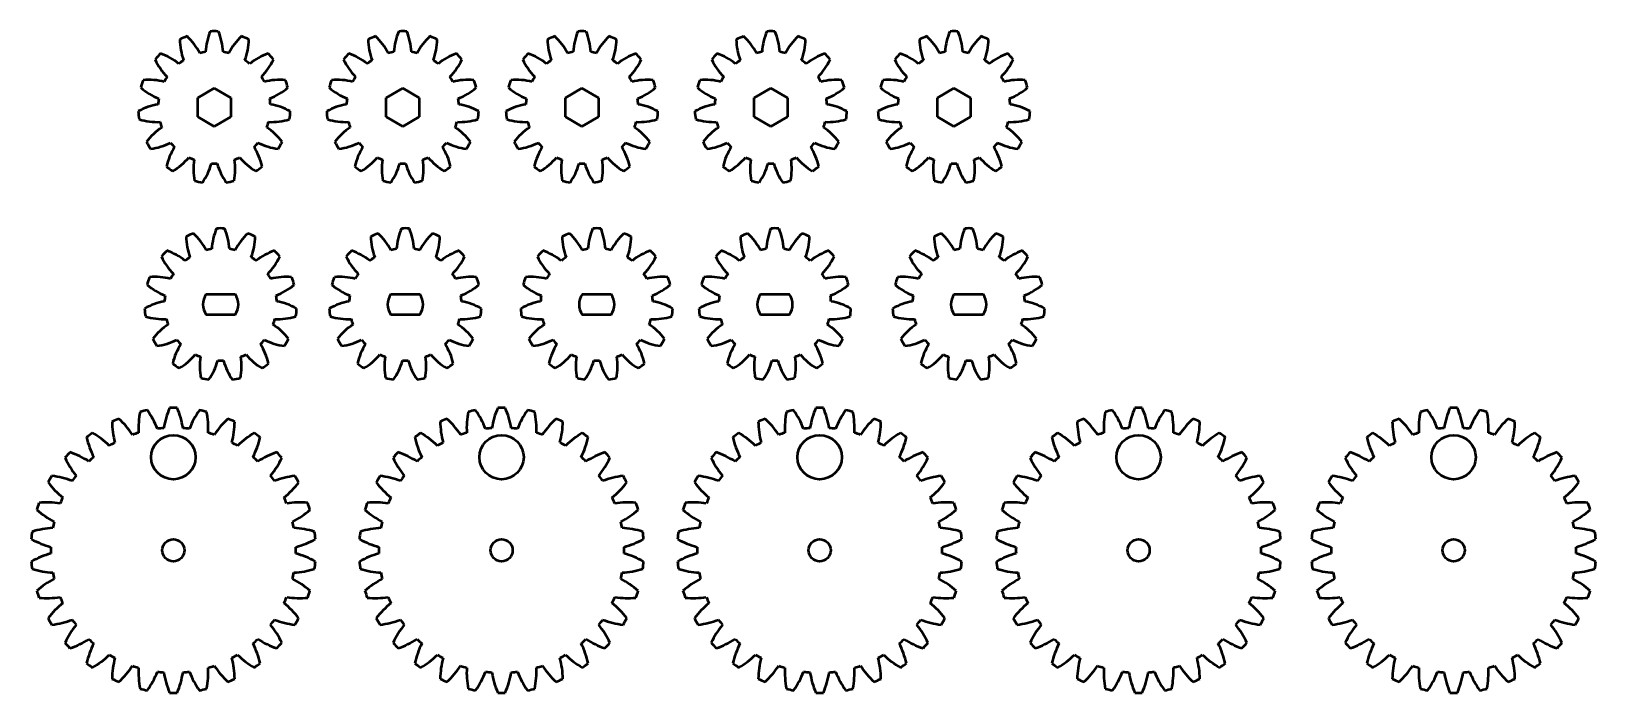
# Model space of a CAD drawing. Header units: millimetres. Extents: x 24 to 236, y 419 to 509.
import ezdxf

# ---------------------------------------------------------------- set-up
doc = ezdxf.new("R2010")
doc.units = ezdxf.units.MM
doc.layers.add('Visible (ANSI)', color=7, linetype='Continuous', lineweight=50)

msp = doc.modelspace()

# ---------------------------------------------------------------- linework, layer by layer
at = {"layer": 'Visible (ANSI)'}
for p, q in [((46.85, 499.77), (49.1, 501.07)), ((49.1, 501.07), (51.35, 499.77)), ((72.39, 499.77), (74.64, 501.07)), ((74.64, 501.07), (76.89, 499.77)), ((96.69, 499.77), (98.94, 501.07)), ((98.94, 501.07), (101.19, 499.77)), ((122.3, 499.77), (124.55, 501.07)), ((124.55, 501.07), (126.8, 499.77)), ((147.12, 499.77), (149.37, 501.07)), ((149.37, 501.07), (151.62, 499.77)), ((46.85, 497.17), (46.85, 499.77)), ((51.35, 499.77), (51.35, 497.17)), ((72.39, 497.17), (72.39, 499.77)), ((76.89, 499.77), (76.89, 497.17)), ((96.69, 497.17), (96.69, 499.77)), ((101.19, 499.77), (101.19, 497.17)), ((122.3, 497.17), (122.3, 499.77)), ((126.8, 499.77), (126.8, 497.17)), ((147.12, 497.17), (147.12, 499.77)), ((151.62, 499.77), (151.62, 497.17)), ((49.1, 495.87), (46.85, 497.17)), ((51.35, 497.17), (49.1, 495.87)), ((74.64, 495.87), (72.39, 497.17)), ((76.89, 497.17), (74.64, 495.87)), ((98.94, 495.87), (96.69, 497.17)), ((101.19, 497.17), (98.94, 495.87)), ((124.55, 495.87), (122.3, 497.17)), ((126.8, 497.17), (124.55, 495.87)), ((149.37, 495.87), (147.12, 497.17)), ((151.62, 497.17), (149.37, 495.87)), ((48.01, 473.14), (51.91, 473.14)), ((73.05, 473.14), (76.95, 473.14)), ((98.99, 473.14), (102.88, 473.14)), ((123.15, 473.14), (127.05, 473.14)), ((149.41, 473.14), (153.31, 473.14)), ((51.91, 470.34), (48.01, 470.34)), ((76.95, 470.34), (73.05, 470.34)), ((102.88, 470.34), (98.99, 470.34)), ((127.05, 470.34), (123.15, 470.34)), ((153.31, 470.34), (149.41, 470.34))]:
    msp.add_line(p, q, dxfattribs=at)
for centre, radius in [((43.55, 451.01), 3), ((88.04, 451.01), 3), ((131.16, 451.01), 3), ((174.39, 451.01), 3), ((217.1, 451.01), 3), ((43.55, 438.39), 1.5), ((88.04, 438.39), 1.5), ((131.16, 438.39), 1.5), ((174.39, 438.39), 1.5), ((217.1, 438.39), 1.5)]:
    msp.add_circle(centre, radius, dxfattribs=at)
for centre, radius, start, end in [((49.1, 498.47), 10.32, 111, 117), ((52.88, 507.82), 8.47, 181.0858, 200.4843), ((39.62, 501.92), 8.47, 27.5157, 46.9142), ((56.36, 505.48), 8.47, 157.0858, 176.4843), ((49.1, 498.47), 10.32, 87, 93), ((41.85, 505.48), 8.47, 3.5157, 22.9142), ((58.58, 501.92), 8.47, 133.0858, 152.4843), ((49.1, 498.47), 10.32, 63, 69), ((45.32, 507.82), 8.47, 339.5157, 358.9142), ((74.64, 498.47), 10.32, 111, 117), ((78.42, 507.82), 8.47, 181.0858, 200.4843), ((65.16, 501.92), 8.47, 27.5157, 46.9142), ((81.9, 505.48), 8.47, 157.0858, 176.4843), ((74.64, 498.47), 10.32, 87, 93), ((67.38, 505.48), 8.47, 3.5157, 22.9142), ((84.12, 501.92), 8.47, 133.0858, 152.4843), ((74.64, 498.47), 10.32, 63, 69), ((70.86, 507.82), 8.47, 339.5157, 358.9142), ((98.94, 498.47), 10.32, 111, 117), ((102.72, 507.82), 8.47, 181.0858, 200.4843), ((89.46, 501.92), 8.47, 27.5157, 46.9142), ((106.2, 505.48), 8.47, 157.0858, 176.4843), ((98.94, 498.47), 10.32, 87, 93), ((91.69, 505.48), 8.47, 3.5157, 22.9142), ((108.42, 501.92), 8.47, 133.0858, 152.4843), ((98.94, 498.47), 10.32, 63, 69), ((95.16, 507.82), 8.47, 339.5157, 358.9142), ((124.55, 498.47), 10.32, 111, 117), ((128.33, 507.82), 8.47, 181.0858, 200.4843), ((115.07, 501.92), 8.47, 27.5157, 46.9142), ((131.81, 505.48), 8.47, 157.0858, 176.4843), ((124.55, 498.47), 10.32, 87, 93), ((117.3, 505.48), 8.47, 3.5157, 22.9142), ((134.03, 501.92), 8.47, 133.0858, 152.4843), ((124.55, 498.47), 10.32, 63, 69), ((120.77, 507.82), 8.47, 339.5157, 358.9142), ((149.37, 498.47), 10.32, 111, 117), ((153.15, 507.82), 8.47, 181.0858, 200.4843), ((139.89, 501.92), 8.47, 27.5157, 46.9142), ((156.62, 505.48), 8.47, 157.0858, 176.4843), ((149.37, 498.47), 10.32, 87, 93), ((142.11, 505.48), 8.47, 3.5157, 22.9142), ((158.85, 501.92), 8.47, 133.0858, 152.4843), ((149.37, 498.47), 10.32, 63, 69), ((145.59, 507.82), 8.47, 339.5157, 358.9142), ((49.1, 498.47), 10.32, 135, 141), ((48.75, 508.55), 8.47, 205.0858, 224.4843), ((39.04, 497.76), 8.47, 51.5157, 70.9142), ((49.1, 498.47), 7.62, 123, 129), ((49.1, 498.47), 7.62, 99, 105), ((49.1, 498.47), 7.62, 75, 81), ((49.1, 498.47), 7.62, 51, 57), ((59.17, 497.76), 8.47, 109.0858, 128.4843), ((49.45, 508.55), 8.47, 315.5157, 334.9142), ((49.1, 498.47), 10.32, 39, 45), ((74.64, 498.47), 10.32, 135, 141), ((74.29, 508.55), 8.47, 205.0858, 224.4843), ((64.58, 497.76), 8.47, 51.5157, 70.9142), ((74.64, 498.47), 7.62, 123, 129), ((74.64, 498.47), 7.62, 99, 105), ((74.64, 498.47), 7.62, 75, 81), ((74.64, 498.47), 7.62, 51, 57), ((84.7, 497.76), 8.47, 109.0858, 128.4843), ((74.99, 508.55), 8.47, 315.5157, 334.9142), ((74.64, 498.47), 10.32, 39, 45), ((98.94, 498.47), 10.32, 135, 141), ((98.59, 508.55), 8.47, 205.0858, 224.4843), ((88.88, 497.76), 8.47, 51.5157, 70.9142), ((98.94, 498.47), 7.62, 123, 129), ((98.94, 498.47), 7.62, 99, 105), ((98.94, 498.47), 7.62, 75, 81), ((98.94, 498.47), 7.62, 51, 57), ((109.01, 497.76), 8.47, 109.0858, 128.4843), ((99.3, 508.55), 8.47, 315.5157, 334.9142), ((98.94, 498.47), 10.32, 39, 45), ((124.55, 498.47), 10.32, 135, 141), ((124.2, 508.55), 8.47, 205.0858, 224.4843), ((114.49, 497.76), 8.47, 51.5157, 70.9142), ((124.55, 498.47), 7.62, 123, 129), ((124.55, 498.47), 7.62, 99, 105), ((124.55, 498.47), 7.62, 75, 81), ((124.55, 498.47), 7.62, 51, 57), ((134.62, 497.76), 8.47, 109.0858, 128.4843), ((124.91, 508.55), 8.47, 315.5157, 334.9142), ((124.55, 498.47), 10.32, 39, 45), ((149.37, 498.47), 10.32, 135, 141), ((149.02, 508.55), 8.47, 205.0858, 224.4843), ((139.3, 497.76), 8.47, 51.5157, 70.9142), ((149.37, 498.47), 7.62, 123, 129), ((149.37, 498.47), 7.62, 99, 105), ((149.37, 498.47), 7.62, 75, 81), ((149.37, 498.47), 7.62, 51, 57), ((159.43, 497.76), 8.47, 109.0858, 128.4843), ((149.72, 508.55), 8.47, 315.5157, 334.9142), ((149.37, 498.47), 10.32, 39, 45), ((49.1, 498.47), 7.62, 147, 153), ((49.1, 498.47), 7.62, 27, 33), ((74.64, 498.47), 7.62, 147, 153), ((74.64, 498.47), 7.62, 27, 33), ((98.94, 498.47), 7.62, 147, 153), ((98.94, 498.47), 7.62, 27, 33), ((124.55, 498.47), 7.62, 147, 153), ((124.55, 498.47), 7.62, 27, 33), ((149.37, 498.47), 7.62, 147, 153), ((149.37, 498.47), 7.62, 27, 33), ((49.1, 498.47), 10.32, 159, 165), ((44.68, 507.54), 8.47, 229.0858, 248.4843), ((40.2, 493.73), 8.47, 75.5157, 94.9142), ((58.01, 493.73), 8.47, 85.0858, 104.4843), ((53.52, 507.54), 8.47, 291.5157, 310.9142), ((49.1, 498.47), 10.32, 15, 21), ((74.64, 498.47), 10.32, 159, 165), ((70.22, 507.54), 8.47, 229.0858, 248.4843), ((65.73, 493.73), 8.47, 75.5157, 94.9142), ((83.55, 493.73), 8.47, 85.0858, 104.4843), ((79.06, 507.54), 8.47, 291.5157, 310.9142), ((74.64, 498.47), 10.32, 15, 21), ((98.94, 498.47), 10.32, 159, 165), ((94.52, 507.54), 8.47, 229.0858, 248.4843), ((90.04, 493.73), 8.47, 75.5157, 94.9142), ((107.85, 493.73), 8.47, 85.0858, 104.4843), ((103.37, 507.54), 8.47, 291.5157, 310.9142), ((98.94, 498.47), 10.32, 15, 21), ((124.55, 498.47), 10.32, 159, 165), ((120.13, 507.54), 8.47, 229.0858, 248.4843), ((115.65, 493.73), 8.47, 75.5157, 94.9142), ((133.46, 493.73), 8.47, 85.0858, 104.4843), ((128.98, 507.54), 8.47, 291.5157, 310.9142), ((124.55, 498.47), 10.32, 15, 21), ((149.37, 498.47), 10.32, 159, 165), ((144.95, 507.54), 8.47, 229.0858, 248.4843), ((140.46, 493.73), 8.47, 75.5157, 94.9142), ((158.27, 493.73), 8.47, 85.0858, 104.4843), ((153.79, 507.54), 8.47, 291.5157, 310.9142), ((149.37, 498.47), 10.32, 15, 21), ((42.89, 490.52), 8.47, 99.5157, 118.9142), ((49.1, 498.47), 7.62, 171, 177), ((49.1, 498.47), 7.62, 3, 9), ((55.31, 490.52), 8.47, 61.0858, 80.4843), ((68.43, 490.52), 8.47, 99.5157, 118.9142), ((74.64, 498.47), 7.62, 171, 177), ((74.64, 498.47), 7.62, 3, 9), ((80.85, 490.52), 8.47, 61.0858, 80.4843), ((92.73, 490.52), 8.47, 99.5157, 118.9142), ((98.94, 498.47), 7.62, 171, 177), ((98.94, 498.47), 7.62, 3, 9), ((105.15, 490.52), 8.47, 61.0858, 80.4843), ((118.34, 490.52), 8.47, 99.5157, 118.9142), ((124.55, 498.47), 7.62, 171, 177), ((124.55, 498.47), 7.62, 3, 9), ((130.76, 490.52), 8.47, 61.0858, 80.4843), ((143.16, 490.52), 8.47, 99.5157, 118.9142), ((149.37, 498.47), 7.62, 171, 177), ((149.37, 498.47), 7.62, 3, 9), ((155.58, 490.52), 8.47, 61.0858, 80.4843), ((49.1, 498.47), 10.32, 183, 189), ((41.38, 504.95), 8.47, 253.0858, 272.4843), ((49.1, 498.47), 7.62, 195, 201), ((49.1, 498.47), 7.62, 339, 345), ((56.83, 504.95), 8.47, 267.5157, 286.9142), ((49.1, 498.47), 10.32, 351, 357), ((74.64, 498.47), 10.32, 183, 189), ((66.91, 504.95), 8.47, 253.0858, 272.4843), ((74.64, 498.47), 7.62, 195, 201), ((74.64, 498.47), 7.62, 339, 345), ((82.37, 504.95), 8.47, 267.5157, 286.9142), ((74.64, 498.47), 10.32, 351, 357), ((98.94, 498.47), 10.32, 183, 189), ((91.22, 504.95), 8.47, 253.0858, 272.4843), ((98.94, 498.47), 7.62, 195, 201), ((98.94, 498.47), 7.62, 339, 345), ((106.67, 504.95), 8.47, 267.5157, 286.9142), ((98.94, 498.47), 10.32, 351, 357), ((124.55, 498.47), 10.32, 183, 189), ((116.83, 504.95), 8.47, 253.0858, 272.4843), ((124.55, 498.47), 7.62, 195, 201), ((124.55, 498.47), 7.62, 339, 345), ((132.28, 504.95), 8.47, 267.5157, 286.9142), ((124.55, 498.47), 10.32, 351, 357), ((149.37, 498.47), 10.32, 183, 189), ((141.64, 504.95), 8.47, 253.0858, 272.4843), ((149.37, 498.47), 7.62, 195, 201), ((149.37, 498.47), 7.62, 339, 345), ((157.09, 504.95), 8.47, 267.5157, 286.9142), ((149.37, 498.47), 10.32, 351, 357), ((46.66, 488.68), 8.47, 123.5157, 142.9142), ((51.54, 488.68), 8.47, 37.0858, 56.4843), ((72.2, 488.68), 8.47, 123.5157, 142.9142), ((77.08, 488.68), 8.47, 37.0858, 56.4843), ((96.5, 488.68), 8.47, 123.5157, 142.9142), ((101.38, 488.68), 8.47, 37.0858, 56.4843), ((122.11, 488.68), 8.47, 123.5157, 142.9142), ((126.99, 488.68), 8.47, 37.0858, 56.4843), ((146.93, 488.68), 8.47, 123.5157, 142.9142), ((151.81, 488.68), 8.47, 37.0858, 56.4843), ((49.1, 498.47), 10.32, 207, 213), ((39.41, 501.25), 8.47, 277.0858, 296.4843), ((50.86, 488.53), 8.47, 147.5157, 166.9142), ((49.1, 498.47), 7.62, 219, 225), ((49.1, 498.47), 7.62, 315, 321), ((47.35, 488.53), 8.47, 13.0858, 32.4843), ((58.8, 501.25), 8.47, 243.5157, 262.9142), ((49.1, 498.47), 10.32, 327, 333), ((74.64, 498.47), 10.32, 207, 213), ((64.94, 501.25), 8.47, 277.0858, 296.4843), ((76.39, 488.53), 8.47, 147.5157, 166.9142), ((74.64, 498.47), 7.62, 219, 225), ((74.64, 498.47), 7.62, 315, 321), ((72.89, 488.53), 8.47, 13.0858, 32.4843), ((84.34, 501.25), 8.47, 243.5157, 262.9142), ((74.64, 498.47), 10.32, 327, 333), ((98.94, 498.47), 10.32, 207, 213), ((89.25, 501.25), 8.47, 277.0858, 296.4843), ((100.7, 488.53), 8.47, 147.5157, 166.9142), ((98.94, 498.47), 7.62, 219, 225), ((98.94, 498.47), 7.62, 315, 321), ((97.19, 488.53), 8.47, 13.0858, 32.4843), ((108.64, 501.25), 8.47, 243.5157, 262.9142), ((98.94, 498.47), 10.32, 327, 333), ((124.55, 498.47), 10.32, 207, 213), ((114.86, 501.25), 8.47, 277.0858, 296.4843), ((126.31, 488.53), 8.47, 147.5157, 166.9142), ((124.55, 498.47), 7.62, 219, 225), ((124.55, 498.47), 7.62, 315, 321), ((122.8, 488.53), 8.47, 13.0858, 32.4843), ((134.25, 501.25), 8.47, 243.5157, 262.9142), ((124.55, 498.47), 10.32, 327, 333), ((149.37, 498.47), 10.32, 207, 213), ((139.67, 501.25), 8.47, 277.0858, 296.4843), ((151.12, 488.53), 8.47, 147.5157, 166.9142), ((149.37, 498.47), 7.62, 219, 225), ((149.37, 498.47), 7.62, 315, 321), ((147.61, 488.53), 8.47, 13.0858, 32.4843), ((159.06, 501.25), 8.47, 243.5157, 262.9142), ((149.37, 498.47), 10.32, 327, 333), ((49.1, 498.47), 10.32, 231, 237), ((39.11, 497.07), 8.47, 301.0858, 320.4843), ((49.1, 498.47), 7.62, 243, 249), ((54.75, 490.11), 8.47, 171.5157, 190.9142), ((40.55, 493.12), 8.47, 325.0858, 344.4843), ((49.1, 498.47), 7.62, 267, 273), ((57.66, 493.12), 8.47, 195.5157, 214.9142), ((43.46, 490.11), 8.47, 349.0858, 8.4843), ((49.1, 498.47), 7.62, 291, 297), ((59.09, 497.07), 8.47, 219.5157, 238.9142), ((49.1, 498.47), 10.32, 303, 309), ((74.64, 498.47), 10.32, 231, 237), ((64.65, 497.07), 8.47, 301.0858, 320.4843), ((74.64, 498.47), 7.62, 243, 249), ((80.28, 490.11), 8.47, 171.5157, 190.9142), ((66.08, 493.12), 8.47, 325.0858, 344.4843), ((74.64, 498.47), 7.62, 267, 273), ((83.2, 493.12), 8.47, 195.5157, 214.9142), ((69, 490.11), 8.47, 349.0858, 8.4843), ((74.64, 498.47), 7.62, 291, 297), ((84.63, 497.07), 8.47, 219.5157, 238.9142), ((74.64, 498.47), 10.32, 303, 309), ((98.94, 498.47), 10.32, 231, 237), ((88.95, 497.07), 8.47, 301.0858, 320.4843), ((98.94, 498.47), 7.62, 243, 249), ((104.59, 490.11), 8.47, 171.5157, 190.9142), ((90.39, 493.12), 8.47, 325.0858, 344.4843), ((98.94, 498.47), 7.62, 267, 273), ((107.5, 493.12), 8.47, 195.5157, 214.9142), ((93.3, 490.11), 8.47, 349.0858, 8.4843), ((98.94, 498.47), 7.62, 291, 297), ((108.93, 497.07), 8.47, 219.5157, 238.9142), ((98.94, 498.47), 10.32, 303, 309), ((124.55, 498.47), 10.32, 231, 237), ((114.56, 497.07), 8.47, 301.0858, 320.4843), ((124.55, 498.47), 7.62, 243, 249), ((130.2, 490.11), 8.47, 171.5157, 190.9142), ((116, 493.12), 8.47, 325.0858, 344.4843), ((124.55, 498.47), 7.62, 267, 273), ((133.11, 493.12), 8.47, 195.5157, 214.9142), ((118.91, 490.11), 8.47, 349.0858, 8.4843), ((124.55, 498.47), 7.62, 291, 297), ((134.54, 497.07), 8.47, 219.5157, 238.9142), ((124.55, 498.47), 10.32, 303, 309), ((149.37, 498.47), 10.32, 231, 237), ((139.38, 497.07), 8.47, 301.0858, 320.4843), ((149.37, 498.47), 7.62, 243, 249), ((155.01, 490.11), 8.47, 171.5157, 190.9142), ((140.81, 493.12), 8.47, 325.0858, 344.4843), ((149.37, 498.47), 7.62, 267, 273), ((157.92, 493.12), 8.47, 195.5157, 214.9142), ((143.72, 490.11), 8.47, 349.0858, 8.4843), ((149.37, 498.47), 7.62, 291, 297), ((159.36, 497.07), 8.47, 219.5157, 238.9142), ((149.37, 498.47), 10.32, 303, 309), ((49.1, 498.47), 10.32, 255, 261), ((49.1, 498.47), 10.32, 279, 285), ((74.64, 498.47), 10.32, 255, 261), ((74.64, 498.47), 10.32, 279, 285), ((98.94, 498.47), 10.32, 255, 261), ((98.94, 498.47), 10.32, 279, 285), ((124.55, 498.47), 10.32, 255, 261), ((124.55, 498.47), 10.32, 279, 285), ((149.37, 498.47), 10.32, 255, 261), ((149.37, 498.47), 10.32, 279, 285), ((57.21, 478.74), 8.47, 157.0858, 176.4843), ((49.96, 471.74), 10.32, 87, 93), ((42.7, 478.74), 8.47, 3.5157, 22.9142), ((82.26, 478.74), 8.47, 157.0858, 176.4843), ((75, 471.74), 10.32, 87, 93), ((67.74, 478.74), 8.47, 3.5157, 22.9142), ((108.19, 478.74), 8.47, 157.0858, 176.4843), ((100.94, 471.74), 10.32, 87, 93), ((93.68, 478.74), 8.47, 3.5157, 22.9142), ((132.36, 478.74), 8.47, 157.0858, 176.4843), ((125.1, 471.74), 10.32, 87, 93), ((117.85, 478.74), 8.47, 3.5157, 22.9142), ((158.62, 478.74), 8.47, 157.0858, 176.4843), ((151.36, 471.74), 10.32, 87, 93), ((144.1, 478.74), 8.47, 3.5157, 22.9142), ((49.96, 471.74), 10.32, 111, 117), ((53.74, 481.09), 8.47, 181.0858, 200.4843), ((40.48, 475.19), 8.47, 27.5157, 46.9142), ((49.96, 471.74), 7.62, 99, 105), ((49.96, 471.74), 7.62, 75, 81), ((59.44, 475.19), 8.47, 133.0858, 152.4843), ((49.96, 471.74), 10.32, 63, 69), ((46.18, 481.09), 8.47, 339.5157, 358.9142), ((75, 471.74), 10.32, 111, 117), ((78.78, 481.09), 8.47, 181.0858, 200.4843), ((65.52, 475.19), 8.47, 27.5157, 46.9142), ((75, 471.74), 7.62, 99, 105), ((75, 471.74), 7.62, 75, 81), ((84.48, 475.19), 8.47, 133.0858, 152.4843), ((75, 471.74), 10.32, 63, 69), ((71.22, 481.09), 8.47, 339.5157, 358.9142), ((100.94, 471.74), 10.32, 111, 117), ((104.72, 481.09), 8.47, 181.0858, 200.4843), ((91.46, 475.19), 8.47, 27.5157, 46.9142), ((100.94, 471.74), 7.62, 99, 105), ((100.94, 471.74), 7.62, 75, 81), ((110.42, 475.19), 8.47, 133.0858, 152.4843), ((100.94, 471.74), 10.32, 63, 69), ((97.16, 481.09), 8.47, 339.5157, 358.9142), ((125.1, 471.74), 10.32, 111, 117), ((128.88, 481.09), 8.47, 181.0858, 200.4843), ((115.62, 475.19), 8.47, 27.5157, 46.9142), ((125.1, 471.74), 7.62, 99, 105), ((125.1, 471.74), 7.62, 75, 81), ((134.58, 475.19), 8.47, 133.0858, 152.4843), ((125.1, 471.74), 10.32, 63, 69), ((121.32, 481.09), 8.47, 339.5157, 358.9142), ((151.36, 471.74), 10.32, 111, 117), ((155.14, 481.09), 8.47, 181.0858, 200.4843), ((141.88, 475.19), 8.47, 27.5157, 46.9142), ((151.36, 471.74), 7.62, 99, 105), ((151.36, 471.74), 7.62, 75, 81), ((160.84, 475.19), 8.47, 133.0858, 152.4843), ((151.36, 471.74), 10.32, 63, 69), ((147.58, 481.09), 8.47, 339.5157, 358.9142), ((49.96, 471.74), 10.32, 135, 141), ((49.61, 481.82), 8.47, 205.0858, 224.4843), ((39.89, 471.03), 8.47, 51.5157, 70.9142), ((49.96, 471.74), 7.62, 123, 129), ((49.96, 471.74), 7.62, 51, 57), ((60.02, 471.03), 8.47, 109.0858, 128.4843), ((50.31, 481.82), 8.47, 315.5157, 334.9142), ((49.96, 471.74), 10.32, 39, 45), ((75, 471.74), 10.32, 135, 141), ((74.65, 481.82), 8.47, 205.0858, 224.4843), ((64.94, 471.03), 8.47, 51.5157, 70.9142), ((75, 471.74), 7.62, 123, 129), ((75, 471.74), 7.62, 51, 57), ((85.07, 471.03), 8.47, 109.0858, 128.4843), ((75.35, 481.82), 8.47, 315.5157, 334.9142), ((75, 471.74), 10.32, 39, 45), ((100.94, 471.74), 10.32, 135, 141), ((100.58, 481.82), 8.47, 205.0858, 224.4843), ((90.87, 471.03), 8.47, 51.5157, 70.9142), ((100.94, 471.74), 7.62, 123, 129), ((100.94, 471.74), 7.62, 51, 57), ((111, 471.03), 8.47, 109.0858, 128.4843), ((101.29, 481.82), 8.47, 315.5157, 334.9142), ((100.94, 471.74), 10.32, 39, 45), ((125.1, 471.74), 10.32, 135, 141), ((124.75, 481.82), 8.47, 205.0858, 224.4843), ((115.04, 471.03), 8.47, 51.5157, 70.9142), ((125.1, 471.74), 7.62, 123, 129), ((125.1, 471.74), 7.62, 51, 57), ((135.17, 471.03), 8.47, 109.0858, 128.4843), ((125.45, 481.82), 8.47, 315.5157, 334.9142), ((125.1, 471.74), 10.32, 39, 45), ((151.36, 471.74), 10.32, 135, 141), ((151.01, 481.82), 8.47, 205.0858, 224.4843), ((141.3, 471.03), 8.47, 51.5157, 70.9142), ((151.36, 471.74), 7.62, 123, 129), ((151.36, 471.74), 7.62, 51, 57), ((161.42, 471.03), 8.47, 109.0858, 128.4843), ((151.71, 481.82), 8.47, 315.5157, 334.9142), ((151.36, 471.74), 10.32, 39, 45), ((49.96, 471.74), 10.32, 159, 165), ((41.05, 467), 8.47, 75.5157, 94.9142), ((49.96, 471.74), 7.62, 147, 153), ((49.96, 471.74), 7.62, 27, 33), ((58.86, 467), 8.47, 85.0858, 104.4843), ((49.96, 471.74), 10.32, 15, 21), ((75, 471.74), 10.32, 159, 165), ((66.1, 467), 8.47, 75.5157, 94.9142), ((75, 471.74), 7.62, 147, 153), ((75, 471.74), 7.62, 27, 33), ((83.91, 467), 8.47, 85.0858, 104.4843), ((75, 471.74), 10.32, 15, 21), ((100.94, 471.74), 10.32, 159, 165), ((92.03, 467), 8.47, 75.5157, 94.9142), ((100.94, 471.74), 7.62, 147, 153), ((100.94, 471.74), 7.62, 27, 33), ((109.84, 467), 8.47, 85.0858, 104.4843), ((100.94, 471.74), 10.32, 15, 21), ((125.1, 471.74), 10.32, 159, 165), ((116.2, 467), 8.47, 75.5157, 94.9142), ((125.1, 471.74), 7.62, 147, 153), ((125.1, 471.74), 7.62, 27, 33), ((134.01, 467), 8.47, 85.0858, 104.4843), ((125.1, 471.74), 10.32, 15, 21), ((151.36, 471.74), 10.32, 159, 165), ((142.45, 467), 8.47, 75.5157, 94.9142), ((151.36, 471.74), 7.62, 147, 153), ((151.36, 471.74), 7.62, 27, 33), ((160.27, 467), 8.47, 85.0858, 104.4843), ((151.36, 471.74), 10.32, 15, 21), ((45.54, 480.81), 8.47, 229.0858, 248.4843), ((49.96, 471.74), 7.62, 171, 177), ((49.96, 471.74), 2.4, 144.3147, 215.6853), ((49.96, 471.74), 2.4, 324.3147, 35.6853), ((54.38, 480.81), 8.47, 291.5157, 310.9142), ((49.96, 471.74), 7.62, 3, 9), ((70.58, 480.81), 8.47, 229.0858, 248.4843), ((75, 471.74), 7.62, 171, 177), ((75, 471.74), 2.4, 144.3147, 215.6853), ((75, 471.74), 2.4, 324.3147, 35.6853), ((79.42, 480.81), 8.47, 291.5157, 310.9142), ((75, 471.74), 7.62, 3, 9), ((96.51, 480.81), 8.47, 229.0858, 248.4843), ((100.94, 471.74), 7.62, 171, 177), ((100.94, 471.74), 2.4, 144.3147, 215.6853), ((100.94, 471.74), 2.4, 324.3147, 35.6853), ((105.36, 480.81), 8.47, 291.5157, 310.9142), ((100.94, 471.74), 7.62, 3, 9), ((120.68, 480.81), 8.47, 229.0858, 248.4843), ((125.1, 471.74), 7.62, 171, 177), ((125.1, 471.74), 2.4, 144.3147, 215.6853), ((125.1, 471.74), 2.4, 324.3147, 35.6853), ((129.53, 480.81), 8.47, 291.5157, 310.9142), ((125.1, 471.74), 7.62, 3, 9), ((146.94, 480.81), 8.47, 229.0858, 248.4843), ((151.36, 471.74), 7.62, 171, 177), ((151.36, 471.74), 2.4, 144.3147, 215.6853), ((151.36, 471.74), 2.4, 324.3147, 35.6853), ((155.78, 480.81), 8.47, 291.5157, 310.9142), ((151.36, 471.74), 7.62, 3, 9), ((43.75, 463.79), 8.47, 99.5157, 118.9142), ((49.96, 471.74), 10.32, 183, 189), ((56.17, 463.79), 8.47, 61.0858, 80.4843), ((49.96, 471.74), 10.32, 351, 357), ((68.79, 463.79), 8.47, 99.5157, 118.9142), ((75, 471.74), 10.32, 183, 189), ((81.21, 463.79), 8.47, 61.0858, 80.4843), ((75, 471.74), 10.32, 351, 357), ((94.73, 463.79), 8.47, 99.5157, 118.9142), ((100.94, 471.74), 10.32, 183, 189), ((107.15, 463.79), 8.47, 61.0858, 80.4843), ((100.94, 471.74), 10.32, 351, 357), ((118.89, 463.79), 8.47, 99.5157, 118.9142), ((125.1, 471.74), 10.32, 183, 189), ((131.31, 463.79), 8.47, 61.0858, 80.4843), ((125.1, 471.74), 10.32, 351, 357), ((145.15, 463.79), 8.47, 99.5157, 118.9142), ((151.36, 471.74), 10.32, 183, 189), ((157.57, 463.79), 8.47, 61.0858, 80.4843), ((151.36, 471.74), 10.32, 351, 357), ((42.23, 478.22), 8.47, 253.0858, 272.4843), ((47.52, 461.95), 8.47, 123.5157, 142.9142), ((49.96, 471.74), 7.62, 195, 201), ((49.96, 471.74), 7.62, 339, 345), ((52.4, 461.95), 8.47, 37.0858, 56.4843), ((57.68, 478.22), 8.47, 267.5157, 286.9142), ((67.27, 478.22), 8.47, 253.0858, 272.4843), ((72.56, 461.95), 8.47, 123.5157, 142.9142), ((75, 471.74), 7.62, 195, 201), ((75, 471.74), 7.62, 339, 345), ((77.44, 461.95), 8.47, 37.0858, 56.4843), ((82.73, 478.22), 8.47, 267.5157, 286.9142), ((93.21, 478.22), 8.47, 253.0858, 272.4843), ((98.5, 461.95), 8.47, 123.5157, 142.9142), ((100.94, 471.74), 7.62, 195, 201), ((100.94, 471.74), 7.62, 339, 345), ((103.38, 461.95), 8.47, 37.0858, 56.4843), ((108.66, 478.22), 8.47, 267.5157, 286.9142), ((117.38, 478.22), 8.47, 253.0858, 272.4843), ((122.66, 461.95), 8.47, 123.5157, 142.9142), ((125.1, 471.74), 7.62, 195, 201), ((125.1, 471.74), 7.62, 339, 345), ((127.54, 461.95), 8.47, 37.0858, 56.4843), ((132.83, 478.22), 8.47, 267.5157, 286.9142), ((143.63, 478.22), 8.47, 253.0858, 272.4843), ((148.92, 461.95), 8.47, 123.5157, 142.9142), ((151.36, 471.74), 7.62, 195, 201), ((151.36, 471.74), 7.62, 339, 345), ((153.8, 461.95), 8.47, 37.0858, 56.4843), ((159.09, 478.22), 8.47, 267.5157, 286.9142), ((49.96, 471.74), 10.32, 207, 213), ((40.26, 474.52), 8.47, 277.0858, 296.4843), ((49.96, 471.74), 7.62, 219, 225), ((49.96, 471.74), 7.62, 315, 321), ((59.65, 474.52), 8.47, 243.5157, 262.9142), ((49.96, 471.74), 10.32, 327, 333), ((75, 471.74), 10.32, 207, 213), ((65.3, 474.52), 8.47, 277.0858, 296.4843), ((75, 471.74), 7.62, 219, 225), ((75, 471.74), 7.62, 315, 321), ((84.7, 474.52), 8.47, 243.5157, 262.9142), ((75, 471.74), 10.32, 327, 333), ((100.94, 471.74), 10.32, 207, 213), ((91.24, 474.52), 8.47, 277.0858, 296.4843), ((100.94, 471.74), 7.62, 219, 225), ((100.94, 471.74), 7.62, 315, 321), ((110.63, 474.52), 8.47, 243.5157, 262.9142), ((100.94, 471.74), 10.32, 327, 333), ((125.1, 471.74), 10.32, 207, 213), ((115.41, 474.52), 8.47, 277.0858, 296.4843), ((125.1, 471.74), 7.62, 219, 225), ((125.1, 471.74), 7.62, 315, 321), ((134.8, 474.52), 8.47, 243.5157, 262.9142), ((125.1, 471.74), 10.32, 327, 333), ((151.36, 471.74), 10.32, 207, 213), ((141.66, 474.52), 8.47, 277.0858, 296.4843), ((151.36, 471.74), 7.62, 219, 225), ((151.36, 471.74), 7.62, 315, 321), ((161.06, 474.52), 8.47, 243.5157, 262.9142), ((151.36, 471.74), 10.32, 327, 333), ((51.71, 461.8), 8.47, 147.5157, 166.9142), ((39.97, 470.33), 8.47, 301.0858, 320.4843), ((49.96, 471.74), 7.62, 243, 249), ((55.6, 463.37), 8.47, 171.5157, 190.9142), ((44.32, 463.37), 8.47, 349.0858, 8.4843), ((49.96, 471.74), 7.62, 291, 297), ((59.95, 470.33), 8.47, 219.5157, 238.9142), ((48.2, 461.8), 8.47, 13.0858, 32.4843), ((76.75, 461.8), 8.47, 147.5157, 166.9142), ((65.01, 470.33), 8.47, 301.0858, 320.4843), ((75, 471.74), 7.62, 243, 249), ((80.64, 463.37), 8.47, 171.5157, 190.9142), ((69.36, 463.37), 8.47, 349.0858, 8.4843), ((75, 471.74), 7.62, 291, 297), ((84.99, 470.33), 8.47, 219.5157, 238.9142), ((73.25, 461.8), 8.47, 13.0858, 32.4843), ((102.69, 461.8), 8.47, 147.5157, 166.9142), ((90.95, 470.33), 8.47, 301.0858, 320.4843), ((100.94, 471.74), 7.62, 243, 249), ((106.58, 463.37), 8.47, 171.5157, 190.9142), ((95.29, 463.37), 8.47, 349.0858, 8.4843), ((100.94, 471.74), 7.62, 291, 297), ((110.93, 470.33), 8.47, 219.5157, 238.9142), ((99.18, 461.8), 8.47, 13.0858, 32.4843), ((126.86, 461.8), 8.47, 147.5157, 166.9142), ((115.11, 470.33), 8.47, 301.0858, 320.4843), ((125.1, 471.74), 7.62, 243, 249), ((130.75, 463.37), 8.47, 171.5157, 190.9142), ((119.46, 463.37), 8.47, 349.0858, 8.4843), ((125.1, 471.74), 7.62, 291, 297), ((135.09, 470.33), 8.47, 219.5157, 238.9142), ((123.35, 461.8), 8.47, 13.0858, 32.4843), ((153.11, 461.8), 8.47, 147.5157, 166.9142), ((141.37, 470.33), 8.47, 301.0858, 320.4843), ((151.36, 471.74), 7.62, 243, 249), ((157, 463.37), 8.47, 171.5157, 190.9142), ((145.72, 463.37), 8.47, 349.0858, 8.4843), ((151.36, 471.74), 7.62, 291, 297), ((161.35, 470.33), 8.47, 219.5157, 238.9142), ((149.61, 461.8), 8.47, 13.0858, 32.4843), ((49.96, 471.74), 10.32, 231, 237), ((41.4, 466.39), 8.47, 325.0858, 344.4843), ((49.96, 471.74), 7.62, 267, 273), ((58.51, 466.39), 8.47, 195.5157, 214.9142), ((49.96, 471.74), 10.32, 303, 309), ((75, 471.74), 10.32, 231, 237), ((66.45, 466.39), 8.47, 325.0858, 344.4843), ((75, 471.74), 7.62, 267, 273), ((83.56, 466.39), 8.47, 195.5157, 214.9142), ((75, 471.74), 10.32, 303, 309), ((100.94, 471.74), 10.32, 231, 237), ((92.38, 466.39), 8.47, 325.0858, 344.4843), ((100.94, 471.74), 7.62, 267, 273), ((109.49, 466.39), 8.47, 195.5157, 214.9142), ((100.94, 471.74), 10.32, 303, 309), ((125.1, 471.74), 10.32, 231, 237), ((116.55, 466.39), 8.47, 325.0858, 344.4843), ((125.1, 471.74), 7.62, 267, 273), ((133.66, 466.39), 8.47, 195.5157, 214.9142), ((125.1, 471.74), 10.32, 303, 309), ((151.36, 471.74), 10.32, 231, 237), ((142.81, 466.39), 8.47, 325.0858, 344.4843), ((151.36, 471.74), 7.62, 267, 273), ((159.92, 466.39), 8.47, 195.5157, 214.9142), ((151.36, 471.74), 10.32, 303, 309), ((49.96, 471.74), 10.32, 255, 261), ((49.96, 471.74), 10.32, 279, 285), ((75, 471.74), 10.32, 255, 261), ((75, 471.74), 10.32, 279, 285), ((100.94, 471.74), 10.32, 255, 261), ((100.94, 471.74), 10.32, 279, 285), ((125.1, 471.74), 10.32, 255, 261), ((125.1, 471.74), 10.32, 279, 285), ((151.36, 471.74), 10.32, 255, 261), ((151.36, 471.74), 10.32, 279, 285), ((43.55, 438.39), 19.32, 112.5, 115.5), ((28, 447.47), 11.98, 33.3664, 47.067), ((50.8, 454.88), 11.98, 168.933, 182.6336), ((43.55, 438.39), 19.32, 100.5, 103.5), ((30.23, 450.5), 11.98, 21.3664, 35.067), ((54.07, 453.01), 11.98, 156.933, 170.6336), ((43.55, 438.39), 19.32, 88.5, 91.5), ((33.04, 453.01), 11.98, 9.3664, 23.067), ((56.88, 450.5), 11.98, 144.933, 158.6336), ((43.55, 438.39), 19.32, 76.5, 79.5), ((36.31, 454.88), 11.98, 357.3664, 11.067), ((59.11, 447.47), 11.98, 132.933, 146.6336), ((43.55, 438.39), 19.32, 64.5, 67.5), ((88.04, 438.39), 19.32, 112.5, 115.5), ((72.48, 447.47), 11.98, 33.3664, 47.067), ((95.29, 454.88), 11.98, 168.933, 182.6336), ((88.04, 438.39), 19.32, 100.5, 103.5), ((74.71, 450.5), 11.98, 21.3664, 35.067), ((98.55, 453.01), 11.98, 156.933, 170.6336), ((88.04, 438.39), 19.32, 88.5, 91.5), ((77.52, 453.01), 11.98, 9.3664, 23.067), ((101.36, 450.5), 11.98, 144.933, 158.6336), ((88.04, 438.39), 19.32, 76.5, 79.5), ((80.79, 454.88), 11.98, 357.3664, 11.067), ((103.59, 447.47), 11.98, 132.933, 146.6336), ((88.04, 438.39), 19.32, 64.5, 67.5), ((131.16, 438.39), 19.32, 112.5, 115.5), ((115.6, 447.47), 11.98, 33.3664, 47.067), ((138.41, 454.88), 11.98, 168.933, 182.6336), ((131.16, 438.39), 19.32, 100.5, 103.5), ((117.83, 450.5), 11.98, 21.3664, 35.067), ((141.67, 453.01), 11.98, 156.933, 170.6336), ((131.16, 438.39), 19.32, 88.5, 91.5), ((120.64, 453.01), 11.98, 9.3664, 23.067), ((144.48, 450.5), 11.98, 144.933, 158.6336), ((131.16, 438.39), 19.32, 76.5, 79.5), ((123.91, 454.88), 11.98, 357.3664, 11.067), ((146.71, 447.47), 11.98, 132.933, 146.6336), ((131.16, 438.39), 19.32, 64.5, 67.5), ((174.39, 438.39), 19.32, 112.5, 115.5), ((158.83, 447.47), 11.98, 33.3664, 47.067), ((181.64, 454.88), 11.98, 168.933, 182.6336), ((174.39, 438.39), 19.32, 100.5, 103.5), ((161.06, 450.5), 11.98, 21.3664, 35.067), ((184.9, 453.01), 11.98, 156.933, 170.6336), ((174.39, 438.39), 19.32, 88.5, 91.5), ((163.87, 453.01), 11.98, 9.3664, 23.067), ((187.71, 450.5), 11.98, 144.933, 158.6336), ((174.39, 438.39), 19.32, 76.5, 79.5), ((167.14, 454.88), 11.98, 357.3664, 11.067), ((189.94, 447.47), 11.98, 132.933, 146.6336), ((174.39, 438.39), 19.32, 64.5, 67.5), ((217.1, 438.39), 19.32, 112.5, 115.5), ((201.54, 447.47), 11.98, 33.3664, 47.067), ((224.35, 454.88), 11.98, 168.933, 182.6336), ((217.1, 438.39), 19.32, 100.5, 103.5), ((203.77, 450.5), 11.98, 21.3664, 35.067), ((227.62, 453.01), 11.98, 156.933, 170.6336), ((217.1, 438.39), 19.32, 88.5, 91.5), ((206.58, 453.01), 11.98, 9.3664, 23.067), ((230.42, 450.5), 11.98, 144.933, 158.6336), ((217.1, 438.39), 19.32, 76.5, 79.5), ((209.85, 454.88), 11.98, 357.3664, 11.067), ((232.65, 447.47), 11.98, 132.933, 146.6336), ((217.1, 438.39), 19.32, 64.5, 67.5), ((43.55, 438.39), 19.32, 124.5, 127.5), ((26.45, 444.04), 11.98, 45.3664, 59.067), ((47.22, 456.03), 11.98, 180.933, 194.6336), ((43.55, 438.39), 16.62, 106.5, 109.5), ((43.55, 438.39), 16.62, 94.5, 97.5), ((43.55, 438.39), 16.62, 82.5, 85.5), ((43.55, 438.39), 16.62, 70.5, 73.5), ((39.89, 456.03), 11.98, 345.3664, 359.067), ((60.66, 444.04), 11.98, 120.933, 134.6336), ((43.55, 438.39), 19.32, 52.5, 55.5), ((88.04, 438.39), 19.32, 124.5, 127.5), ((70.93, 444.04), 11.98, 45.3664, 59.067), ((91.7, 456.03), 11.98, 180.933, 194.6336), ((88.04, 438.39), 16.62, 106.5, 109.5), ((88.04, 438.39), 16.62, 94.5, 97.5), ((88.04, 438.39), 16.62, 82.5, 85.5), ((88.04, 438.39), 16.62, 70.5, 73.5), ((84.37, 456.03), 11.98, 345.3664, 359.067), ((105.14, 444.04), 11.98, 120.933, 134.6336), ((88.04, 438.39), 19.32, 52.5, 55.5), ((131.16, 438.39), 19.32, 124.5, 127.5), ((114.05, 444.04), 11.98, 45.3664, 59.067), ((134.82, 456.03), 11.98, 180.933, 194.6336), ((131.16, 438.39), 16.62, 106.5, 109.5), ((131.16, 438.39), 16.62, 94.5, 97.5), ((131.16, 438.39), 16.62, 82.5, 85.5), ((131.16, 438.39), 16.62, 70.5, 73.5), ((127.49, 456.03), 11.98, 345.3664, 359.067), ((148.26, 444.04), 11.98, 120.933, 134.6336), ((131.16, 438.39), 19.32, 52.5, 55.5), ((174.39, 438.39), 19.32, 124.5, 127.5), ((157.28, 444.04), 11.98, 45.3664, 59.067), ((178.05, 456.03), 11.98, 180.933, 194.6336), ((174.39, 438.39), 16.62, 106.5, 109.5), ((174.39, 438.39), 16.62, 94.5, 97.5), ((174.39, 438.39), 16.62, 82.5, 85.5), ((174.39, 438.39), 16.62, 70.5, 73.5), ((170.72, 456.03), 11.98, 345.3664, 359.067), ((191.49, 444.04), 11.98, 120.933, 134.6336), ((174.39, 438.39), 19.32, 52.5, 55.5), ((217.1, 438.39), 19.32, 124.5, 127.5), ((199.99, 444.04), 11.98, 45.3664, 59.067), ((220.76, 456.03), 11.98, 180.933, 194.6336), ((217.1, 438.39), 16.62, 106.5, 109.5), ((217.1, 438.39), 16.62, 94.5, 97.5), ((217.1, 438.39), 16.62, 82.5, 85.5), ((217.1, 438.39), 16.62, 70.5, 73.5), ((213.43, 456.03), 11.98, 345.3664, 359.067), ((234.2, 444.04), 11.98, 120.933, 134.6336), ((217.1, 438.39), 19.32, 52.5, 55.5), ((43.47, 456.4), 11.98, 192.933, 206.6336), ((43.55, 438.39), 16.62, 118.5, 121.5), ((43.55, 438.39), 16.62, 58.5, 61.5), ((43.64, 456.4), 11.98, 333.3664, 347.067), ((87.95, 456.4), 11.98, 192.933, 206.6336), ((88.04, 438.39), 16.62, 118.5, 121.5), ((88.04, 438.39), 16.62, 58.5, 61.5), ((88.12, 456.4), 11.98, 333.3664, 347.067), ((131.07, 456.4), 11.98, 192.933, 206.6336), ((131.16, 438.39), 16.62, 118.5, 121.5), ((131.16, 438.39), 16.62, 58.5, 61.5), ((131.24, 456.4), 11.98, 333.3664, 347.067), ((174.3, 456.4), 11.98, 192.933, 206.6336), ((174.39, 438.39), 16.62, 118.5, 121.5), ((174.39, 438.39), 16.62, 58.5, 61.5), ((174.47, 456.4), 11.98, 333.3664, 347.067), ((217.01, 456.4), 11.98, 192.933, 206.6336), ((217.1, 438.39), 16.62, 118.5, 121.5), ((217.1, 438.39), 16.62, 58.5, 61.5), ((217.18, 456.4), 11.98, 333.3664, 347.067), ((43.55, 438.39), 19.32, 136.5, 139.5), ((39.73, 455.99), 11.98, 204.933, 218.6336), ((25.65, 440.36), 11.98, 57.3664, 71.067), ((43.55, 438.39), 16.62, 130.5, 133.5), ((43.55, 438.39), 16.62, 46.5, 49.5), ((61.46, 440.36), 11.98, 108.933, 122.6336), ((47.38, 455.99), 11.98, 321.3664, 335.067), ((43.55, 438.39), 19.32, 40.5, 43.5), ((88.04, 438.39), 19.32, 136.5, 139.5), ((84.21, 455.99), 11.98, 204.933, 218.6336), ((70.13, 440.36), 11.98, 57.3664, 71.067), ((88.04, 438.39), 16.62, 130.5, 133.5), ((88.04, 438.39), 16.62, 46.5, 49.5), ((105.94, 440.36), 11.98, 108.933, 122.6336), ((91.86, 455.99), 11.98, 321.3664, 335.067), ((88.04, 438.39), 19.32, 40.5, 43.5), ((131.16, 438.39), 19.32, 136.5, 139.5), ((127.33, 455.99), 11.98, 204.933, 218.6336), ((113.25, 440.36), 11.98, 57.3664, 71.067), ((131.16, 438.39), 16.62, 130.5, 133.5), ((131.16, 438.39), 16.62, 46.5, 49.5), ((149.06, 440.36), 11.98, 108.933, 122.6336), ((134.98, 455.99), 11.98, 321.3664, 335.067), ((131.16, 438.39), 19.32, 40.5, 43.5), ((174.39, 438.39), 19.32, 136.5, 139.5), ((170.56, 455.99), 11.98, 204.933, 218.6336), ((156.48, 440.36), 11.98, 57.3664, 71.067), ((174.39, 438.39), 16.62, 130.5, 133.5), ((174.39, 438.39), 16.62, 46.5, 49.5), ((192.29, 440.36), 11.98, 108.933, 122.6336), ((178.21, 455.99), 11.98, 321.3664, 335.067), ((174.39, 438.39), 19.32, 40.5, 43.5), ((217.1, 438.39), 19.32, 136.5, 139.5), ((213.27, 455.99), 11.98, 204.933, 218.6336), ((199.19, 440.36), 11.98, 57.3664, 71.067), ((217.1, 438.39), 16.62, 130.5, 133.5), ((217.1, 438.39), 16.62, 46.5, 49.5), ((235, 440.36), 11.98, 108.933, 122.6336), ((220.92, 455.99), 11.98, 321.3664, 335.067), ((217.1, 438.39), 19.32, 40.5, 43.5), ((43.55, 438.39), 19.32, 148.5, 151.5), ((36.15, 454.81), 11.98, 216.933, 230.6336), ((25.64, 436.59), 11.98, 69.3664, 83.067), ((43.55, 438.39), 16.62, 142.5, 145.5), ((43.55, 438.39), 16.62, 34.5, 37.5), ((61.47, 436.59), 11.98, 96.933, 110.6336), ((50.96, 454.81), 11.98, 309.3664, 323.067), ((43.55, 438.39), 19.32, 28.5, 31.5), ((88.04, 438.39), 19.32, 148.5, 151.5), ((80.64, 454.81), 11.98, 216.933, 230.6336), ((70.12, 436.59), 11.98, 69.3664, 83.067), ((88.04, 438.39), 16.62, 142.5, 145.5), ((88.04, 438.39), 16.62, 34.5, 37.5), ((105.96, 436.59), 11.98, 96.933, 110.6336), ((95.44, 454.81), 11.98, 309.3664, 323.067), ((88.04, 438.39), 19.32, 28.5, 31.5), ((131.16, 438.39), 19.32, 148.5, 151.5), ((123.76, 454.81), 11.98, 216.933, 230.6336), ((113.24, 436.59), 11.98, 69.3664, 83.067), ((131.16, 438.39), 16.62, 142.5, 145.5), ((131.16, 438.39), 16.62, 34.5, 37.5), ((149.08, 436.59), 11.98, 96.933, 110.6336), ((138.56, 454.81), 11.98, 309.3664, 323.067), ((131.16, 438.39), 19.32, 28.5, 31.5), ((174.39, 438.39), 19.32, 148.5, 151.5), ((166.99, 454.81), 11.98, 216.933, 230.6336), ((156.47, 436.59), 11.98, 69.3664, 83.067), ((174.39, 438.39), 16.62, 142.5, 145.5), ((174.39, 438.39), 16.62, 34.5, 37.5), ((192.31, 436.59), 11.98, 96.933, 110.6336), ((181.79, 454.81), 11.98, 309.3664, 323.067), ((174.39, 438.39), 19.32, 28.5, 31.5), ((217.1, 438.39), 19.32, 148.5, 151.5), ((209.7, 454.81), 11.98, 216.933, 230.6336), ((199.18, 436.59), 11.98, 69.3664, 83.067), ((217.1, 438.39), 16.62, 142.5, 145.5), ((217.1, 438.39), 16.62, 34.5, 37.5), ((235.02, 436.59), 11.98, 96.933, 110.6336), ((224.5, 454.81), 11.98, 309.3664, 323.067), ((217.1, 438.39), 19.32, 28.5, 31.5), ((43.55, 438.39), 16.62, 154.5, 157.5), ((43.55, 438.39), 16.62, 22.5, 25.5), ((88.04, 438.39), 16.62, 154.5, 157.5), ((88.04, 438.39), 16.62, 22.5, 25.5), ((131.16, 438.39), 16.62, 154.5, 157.5), ((131.16, 438.39), 16.62, 22.5, 25.5), ((174.39, 438.39), 16.62, 154.5, 157.5), ((174.39, 438.39), 16.62, 22.5, 25.5), ((217.1, 438.39), 16.62, 154.5, 157.5), ((217.1, 438.39), 16.62, 22.5, 25.5), ((43.55, 438.39), 19.32, 160.5, 163.5), ((32.9, 452.91), 11.98, 228.933, 242.6336), ((26.4, 432.91), 11.98, 81.3664, 95.067), ((60.71, 432.91), 11.98, 84.933, 98.6336), ((54.21, 452.91), 11.98, 297.3664, 311.067), ((43.55, 438.39), 19.32, 16.5, 19.5), ((88.04, 438.39), 19.32, 160.5, 163.5), ((77.38, 452.91), 11.98, 228.933, 242.6336), ((70.88, 432.91), 11.98, 81.3664, 95.067), ((105.19, 432.91), 11.98, 84.933, 98.6336), ((98.69, 452.91), 11.98, 297.3664, 311.067), ((88.04, 438.39), 19.32, 16.5, 19.5), ((131.16, 438.39), 19.32, 160.5, 163.5), ((120.5, 452.91), 11.98, 228.933, 242.6336), ((114, 432.91), 11.98, 81.3664, 95.067), ((148.31, 432.91), 11.98, 84.933, 98.6336), ((141.81, 452.91), 11.98, 297.3664, 311.067), ((131.16, 438.39), 19.32, 16.5, 19.5), ((174.39, 438.39), 19.32, 160.5, 163.5), ((163.73, 452.91), 11.98, 228.933, 242.6336), ((157.23, 432.91), 11.98, 81.3664, 95.067), ((191.54, 432.91), 11.98, 84.933, 98.6336), ((185.04, 452.91), 11.98, 297.3664, 311.067), ((174.39, 438.39), 19.32, 16.5, 19.5), ((217.1, 438.39), 19.32, 160.5, 163.5), ((206.44, 452.91), 11.98, 228.933, 242.6336), ((199.94, 432.91), 11.98, 81.3664, 95.067), ((234.25, 432.91), 11.98, 84.933, 98.6336), ((227.75, 452.91), 11.98, 297.3664, 311.067), ((217.1, 438.39), 19.32, 16.5, 19.5), ((27.92, 429.46), 11.98, 93.3664, 107.067), ((43.55, 438.39), 16.62, 166.5, 169.5), ((43.55, 438.39), 16.62, 10.5, 13.5), ((59.19, 429.46), 11.98, 72.933, 86.6336), ((72.4, 429.46), 11.98, 93.3664, 107.067), ((88.04, 438.39), 16.62, 166.5, 169.5), ((88.04, 438.39), 16.62, 10.5, 13.5), ((103.67, 429.46), 11.98, 72.933, 86.6336), ((115.52, 429.46), 11.98, 93.3664, 107.067), ((131.16, 438.39), 16.62, 166.5, 169.5), ((131.16, 438.39), 16.62, 10.5, 13.5), ((146.79, 429.46), 11.98, 72.933, 86.6336), ((158.75, 429.46), 11.98, 93.3664, 107.067), ((174.39, 438.39), 16.62, 166.5, 169.5), ((174.39, 438.39), 16.62, 10.5, 13.5), ((190.02, 429.46), 11.98, 72.933, 86.6336), ((201.46, 429.46), 11.98, 93.3664, 107.067), ((217.1, 438.39), 16.62, 166.5, 169.5), ((217.1, 438.39), 16.62, 10.5, 13.5), ((232.73, 429.46), 11.98, 72.933, 86.6336), ((43.55, 438.39), 19.32, 172.5, 175.5), ((30.12, 450.38), 11.98, 240.933, 254.6336), ((56.99, 450.38), 11.98, 285.3664, 299.067), ((43.55, 438.39), 19.32, 4.5, 7.5), ((88.04, 438.39), 19.32, 172.5, 175.5), ((74.6, 450.38), 11.98, 240.933, 254.6336), ((101.48, 450.38), 11.98, 285.3664, 299.067), ((88.04, 438.39), 19.32, 4.5, 7.5), ((131.16, 438.39), 19.32, 172.5, 175.5), ((117.72, 450.38), 11.98, 240.933, 254.6336), ((144.6, 450.38), 11.98, 285.3664, 299.067), ((131.16, 438.39), 19.32, 4.5, 7.5), ((174.39, 438.39), 19.32, 172.5, 175.5), ((160.95, 450.38), 11.98, 240.933, 254.6336), ((187.83, 450.38), 11.98, 285.3664, 299.067), ((174.39, 438.39), 19.32, 4.5, 7.5), ((217.1, 438.39), 19.32, 172.5, 175.5), ((203.66, 450.38), 11.98, 240.933, 254.6336), ((230.54, 450.38), 11.98, 285.3664, 299.067), ((217.1, 438.39), 19.32, 4.5, 7.5), ((30.12, 426.4), 11.98, 105.3664, 119.067), ((43.55, 438.39), 19.32, 184.5, 187.5), ((43.55, 438.39), 16.62, 178.5, 181.5), ((43.55, 438.39), 16.62, 358.5, 1.5), ((56.99, 426.4), 11.98, 60.933, 74.6336), ((43.55, 438.39), 19.32, 352.5, 355.5), ((74.6, 426.4), 11.98, 105.3664, 119.067), ((88.04, 438.39), 19.32, 184.5, 187.5), ((88.04, 438.39), 16.62, 178.5, 181.5), ((88.04, 438.39), 16.62, 358.5, 1.5), ((101.48, 426.4), 11.98, 60.933, 74.6336), ((88.04, 438.39), 19.32, 352.5, 355.5), ((117.72, 426.4), 11.98, 105.3664, 119.067), ((131.16, 438.39), 19.32, 184.5, 187.5), ((131.16, 438.39), 16.62, 178.5, 181.5), ((131.16, 438.39), 16.62, 358.5, 1.5), ((144.6, 426.4), 11.98, 60.933, 74.6336), ((131.16, 438.39), 19.32, 352.5, 355.5), ((160.95, 426.4), 11.98, 105.3664, 119.067), ((174.39, 438.39), 19.32, 184.5, 187.5), ((174.39, 438.39), 16.62, 178.5, 181.5), ((174.39, 438.39), 16.62, 358.5, 1.5), ((187.83, 426.4), 11.98, 60.933, 74.6336), ((174.39, 438.39), 19.32, 352.5, 355.5), ((203.66, 426.4), 11.98, 105.3664, 119.067), ((217.1, 438.39), 19.32, 184.5, 187.5), ((217.1, 438.39), 16.62, 178.5, 181.5), ((217.1, 438.39), 16.62, 358.5, 1.5), ((230.54, 426.4), 11.98, 60.933, 74.6336), ((217.1, 438.39), 19.32, 352.5, 355.5), ((27.92, 447.32), 11.98, 252.933, 266.6336), ((43.55, 438.39), 16.62, 190.5, 193.5), ((43.55, 438.39), 16.62, 346.5, 349.5), ((59.19, 447.32), 11.98, 273.3664, 287.067), ((72.4, 447.32), 11.98, 252.933, 266.6336), ((88.04, 438.39), 16.62, 190.5, 193.5), ((88.04, 438.39), 16.62, 346.5, 349.5), ((103.67, 447.32), 11.98, 273.3664, 287.067), ((115.52, 447.32), 11.98, 252.933, 266.6336), ((131.16, 438.39), 16.62, 190.5, 193.5), ((131.16, 438.39), 16.62, 346.5, 349.5), ((146.79, 447.32), 11.98, 273.3664, 287.067), ((158.75, 447.32), 11.98, 252.933, 266.6336), ((174.39, 438.39), 16.62, 190.5, 193.5), ((174.39, 438.39), 16.62, 346.5, 349.5), ((190.02, 447.32), 11.98, 273.3664, 287.067), ((201.46, 447.32), 11.98, 252.933, 266.6336), ((217.1, 438.39), 16.62, 190.5, 193.5), ((217.1, 438.39), 16.62, 346.5, 349.5), ((232.73, 447.32), 11.98, 273.3664, 287.067), ((32.9, 423.87), 11.98, 117.3664, 131.067), ((43.55, 438.39), 19.32, 196.5, 199.5), ((54.21, 423.87), 11.98, 48.933, 62.6336), ((43.55, 438.39), 19.32, 340.5, 343.5), ((77.38, 423.87), 11.98, 117.3664, 131.067), ((88.04, 438.39), 19.32, 196.5, 199.5), ((98.69, 423.87), 11.98, 48.933, 62.6336), ((88.04, 438.39), 19.32, 340.5, 343.5), ((120.5, 423.87), 11.98, 117.3664, 131.067), ((131.16, 438.39), 19.32, 196.5, 199.5), ((141.81, 423.87), 11.98, 48.933, 62.6336), ((131.16, 438.39), 19.32, 340.5, 343.5), ((163.73, 423.87), 11.98, 117.3664, 131.067), ((174.39, 438.39), 19.32, 196.5, 199.5), ((185.04, 423.87), 11.98, 48.933, 62.6336), ((174.39, 438.39), 19.32, 340.5, 343.5), ((206.44, 423.87), 11.98, 117.3664, 131.067), ((217.1, 438.39), 19.32, 196.5, 199.5), ((227.75, 423.87), 11.98, 48.933, 62.6336), ((217.1, 438.39), 19.32, 340.5, 343.5), ((26.4, 443.88), 11.98, 264.933, 278.6336), ((36.15, 421.97), 11.98, 129.3664, 143.067), ((43.55, 438.39), 16.62, 202.5, 205.5), ((43.55, 438.39), 16.62, 334.5, 337.5), ((50.96, 421.97), 11.98, 36.933, 50.6336), ((60.71, 443.88), 11.98, 261.3664, 275.067), ((70.88, 443.88), 11.98, 264.933, 278.6336), ((80.64, 421.97), 11.98, 129.3664, 143.067), ((88.04, 438.39), 16.62, 202.5, 205.5), ((88.04, 438.39), 16.62, 334.5, 337.5), ((95.44, 421.97), 11.98, 36.933, 50.6336), ((105.19, 443.88), 11.98, 261.3664, 275.067), ((114, 443.88), 11.98, 264.933, 278.6336), ((123.76, 421.97), 11.98, 129.3664, 143.067), ((131.16, 438.39), 16.62, 202.5, 205.5), ((131.16, 438.39), 16.62, 334.5, 337.5), ((138.56, 421.97), 11.98, 36.933, 50.6336), ((148.31, 443.88), 11.98, 261.3664, 275.067), ((157.23, 443.88), 11.98, 264.933, 278.6336), ((166.99, 421.97), 11.98, 129.3664, 143.067), ((174.39, 438.39), 16.62, 202.5, 205.5), ((174.39, 438.39), 16.62, 334.5, 337.5), ((181.79, 421.97), 11.98, 36.933, 50.6336), ((191.54, 443.88), 11.98, 261.3664, 275.067), ((199.94, 443.88), 11.98, 264.933, 278.6336), ((209.7, 421.97), 11.98, 129.3664, 143.067), ((217.1, 438.39), 16.62, 202.5, 205.5), ((217.1, 438.39), 16.62, 334.5, 337.5), ((224.5, 421.97), 11.98, 36.933, 50.6336), ((234.25, 443.88), 11.98, 261.3664, 275.067), ((43.55, 438.39), 19.32, 208.5, 211.5), ((25.64, 440.19), 11.98, 276.933, 290.6336), ((43.55, 438.39), 16.62, 214.5, 217.5), ((43.55, 438.39), 16.62, 322.5, 325.5), ((61.47, 440.19), 11.98, 249.3664, 263.067), ((43.55, 438.39), 19.32, 328.5, 331.5), ((88.04, 438.39), 19.32, 208.5, 211.5), ((70.12, 440.19), 11.98, 276.933, 290.6336), ((88.04, 438.39), 16.62, 214.5, 217.5), ((88.04, 438.39), 16.62, 322.5, 325.5), ((105.96, 440.19), 11.98, 249.3664, 263.067), ((88.04, 438.39), 19.32, 328.5, 331.5), ((131.16, 438.39), 19.32, 208.5, 211.5), ((113.24, 440.19), 11.98, 276.933, 290.6336), ((131.16, 438.39), 16.62, 214.5, 217.5), ((131.16, 438.39), 16.62, 322.5, 325.5), ((149.08, 440.19), 11.98, 249.3664, 263.067), ((131.16, 438.39), 19.32, 328.5, 331.5), ((174.39, 438.39), 19.32, 208.5, 211.5), ((156.47, 440.19), 11.98, 276.933, 290.6336), ((174.39, 438.39), 16.62, 214.5, 217.5), ((174.39, 438.39), 16.62, 322.5, 325.5), ((192.31, 440.19), 11.98, 249.3664, 263.067), ((174.39, 438.39), 19.32, 328.5, 331.5), ((217.1, 438.39), 19.32, 208.5, 211.5), ((199.18, 440.19), 11.98, 276.933, 290.6336), ((217.1, 438.39), 16.62, 214.5, 217.5), ((217.1, 438.39), 16.62, 322.5, 325.5), ((235.02, 440.19), 11.98, 249.3664, 263.067), ((217.1, 438.39), 19.32, 328.5, 331.5), ((39.73, 420.79), 11.98, 141.3664, 155.067), ((25.65, 436.43), 11.98, 288.933, 302.6336), ((43.55, 438.39), 16.62, 226.5, 229.5), ((43.55, 438.39), 16.62, 310.5, 313.5), ((61.46, 436.43), 11.98, 237.3664, 251.067), ((47.38, 420.79), 11.98, 24.933, 38.6336), ((84.21, 420.79), 11.98, 141.3664, 155.067), ((70.13, 436.43), 11.98, 288.933, 302.6336), ((88.04, 438.39), 16.62, 226.5, 229.5), ((88.04, 438.39), 16.62, 310.5, 313.5), ((105.94, 436.43), 11.98, 237.3664, 251.067), ((91.86, 420.79), 11.98, 24.933, 38.6336), ((127.33, 420.79), 11.98, 141.3664, 155.067), ((113.25, 436.43), 11.98, 288.933, 302.6336), ((131.16, 438.39), 16.62, 226.5, 229.5), ((131.16, 438.39), 16.62, 310.5, 313.5), ((149.06, 436.43), 11.98, 237.3664, 251.067), ((134.98, 420.79), 11.98, 24.933, 38.6336), ((170.56, 420.79), 11.98, 141.3664, 155.067), ((156.48, 436.43), 11.98, 288.933, 302.6336), ((174.39, 438.39), 16.62, 226.5, 229.5), ((174.39, 438.39), 16.62, 310.5, 313.5), ((192.29, 436.43), 11.98, 237.3664, 251.067), ((178.21, 420.79), 11.98, 24.933, 38.6336), ((213.27, 420.79), 11.98, 141.3664, 155.067), ((199.19, 436.43), 11.98, 288.933, 302.6336), ((217.1, 438.39), 16.62, 226.5, 229.5), ((217.1, 438.39), 16.62, 310.5, 313.5), ((235, 436.43), 11.98, 237.3664, 251.067), ((220.92, 420.79), 11.98, 24.933, 38.6336), ((43.55, 438.39), 19.32, 220.5, 223.5), ((43.47, 420.38), 11.98, 153.3664, 167.067), ((26.45, 432.75), 11.98, 300.933, 314.6336), ((43.55, 438.39), 16.62, 238.5, 241.5), ((43.55, 438.39), 16.62, 298.5, 301.5), ((60.66, 432.75), 11.98, 225.3664, 239.067), ((43.64, 420.38), 11.98, 12.933, 26.6336), ((43.55, 438.39), 19.32, 316.5, 319.5), ((88.04, 438.39), 19.32, 220.5, 223.5), ((87.95, 420.38), 11.98, 153.3664, 167.067), ((70.93, 432.75), 11.98, 300.933, 314.6336), ((88.04, 438.39), 16.62, 238.5, 241.5), ((88.04, 438.39), 16.62, 298.5, 301.5), ((105.14, 432.75), 11.98, 225.3664, 239.067), ((88.12, 420.38), 11.98, 12.933, 26.6336), ((88.04, 438.39), 19.32, 316.5, 319.5), ((131.16, 438.39), 19.32, 220.5, 223.5), ((131.07, 420.38), 11.98, 153.3664, 167.067), ((114.05, 432.75), 11.98, 300.933, 314.6336), ((131.16, 438.39), 16.62, 238.5, 241.5), ((131.16, 438.39), 16.62, 298.5, 301.5), ((148.26, 432.75), 11.98, 225.3664, 239.067), ((131.24, 420.38), 11.98, 12.933, 26.6336), ((131.16, 438.39), 19.32, 316.5, 319.5), ((174.39, 438.39), 19.32, 220.5, 223.5), ((174.3, 420.38), 11.98, 153.3664, 167.067), ((157.28, 432.75), 11.98, 300.933, 314.6336), ((174.39, 438.39), 16.62, 238.5, 241.5), ((174.39, 438.39), 16.62, 298.5, 301.5), ((191.49, 432.75), 11.98, 225.3664, 239.067), ((174.47, 420.38), 11.98, 12.933, 26.6336), ((174.39, 438.39), 19.32, 316.5, 319.5), ((217.1, 438.39), 19.32, 220.5, 223.5), ((217.01, 420.38), 11.98, 153.3664, 167.067), ((199.99, 432.75), 11.98, 300.933, 314.6336), ((217.1, 438.39), 16.62, 238.5, 241.5), ((217.1, 438.39), 16.62, 298.5, 301.5), ((234.2, 432.75), 11.98, 225.3664, 239.067), ((217.18, 420.38), 11.98, 12.933, 26.6336), ((217.1, 438.39), 19.32, 316.5, 319.5), ((43.55, 438.39), 19.32, 232.5, 235.5), ((47.22, 420.76), 11.98, 165.3664, 179.067), ((28, 429.32), 11.98, 312.933, 326.6336), ((43.55, 438.39), 16.62, 250.5, 253.5), ((50.8, 421.91), 11.98, 177.3664, 191.067), ((36.31, 421.91), 11.98, 348.933, 2.6336), ((43.55, 438.39), 16.62, 286.5, 289.5), ((59.11, 429.32), 11.98, 213.3664, 227.067), ((39.89, 420.76), 11.98, 0.933, 14.6336), ((43.55, 438.39), 19.32, 304.5, 307.5), ((88.04, 438.39), 19.32, 232.5, 235.5), ((91.7, 420.76), 11.98, 165.3664, 179.067), ((72.48, 429.32), 11.98, 312.933, 326.6336), ((88.04, 438.39), 16.62, 250.5, 253.5), ((95.29, 421.91), 11.98, 177.3664, 191.067), ((80.79, 421.91), 11.98, 348.933, 2.6336), ((88.04, 438.39), 16.62, 286.5, 289.5), ((103.59, 429.32), 11.98, 213.3664, 227.067), ((84.37, 420.76), 11.98, 0.933, 14.6336), ((88.04, 438.39), 19.32, 304.5, 307.5), ((131.16, 438.39), 19.32, 232.5, 235.5), ((134.82, 420.76), 11.98, 165.3664, 179.067), ((115.6, 429.32), 11.98, 312.933, 326.6336), ((131.16, 438.39), 16.62, 250.5, 253.5), ((138.41, 421.91), 11.98, 177.3664, 191.067), ((123.91, 421.91), 11.98, 348.933, 2.6336), ((131.16, 438.39), 16.62, 286.5, 289.5), ((146.71, 429.32), 11.98, 213.3664, 227.067), ((127.49, 420.76), 11.98, 0.933, 14.6336), ((131.16, 438.39), 19.32, 304.5, 307.5), ((174.39, 438.39), 19.32, 232.5, 235.5), ((178.05, 420.76), 11.98, 165.3664, 179.067), ((158.83, 429.32), 11.98, 312.933, 326.6336), ((174.39, 438.39), 16.62, 250.5, 253.5), ((181.64, 421.91), 11.98, 177.3664, 191.067), ((167.14, 421.91), 11.98, 348.933, 2.6336), ((174.39, 438.39), 16.62, 286.5, 289.5), ((189.94, 429.32), 11.98, 213.3664, 227.067), ((170.72, 420.76), 11.98, 0.933, 14.6336), ((174.39, 438.39), 19.32, 304.5, 307.5), ((217.1, 438.39), 19.32, 232.5, 235.5), ((220.76, 420.76), 11.98, 165.3664, 179.067), ((201.54, 429.32), 11.98, 312.933, 326.6336), ((217.1, 438.39), 16.62, 250.5, 253.5), ((224.35, 421.91), 11.98, 177.3664, 191.067), ((209.85, 421.91), 11.98, 348.933, 2.6336), ((217.1, 438.39), 16.62, 286.5, 289.5), ((232.65, 429.32), 11.98, 213.3664, 227.067), ((213.43, 420.76), 11.98, 0.933, 14.6336), ((217.1, 438.39), 19.32, 304.5, 307.5), ((43.55, 438.39), 19.32, 244.5, 247.5), ((30.23, 426.28), 11.98, 324.933, 338.6336), ((43.55, 438.39), 16.62, 262.5, 265.5), ((54.07, 423.77), 11.98, 189.3664, 203.067), ((33.04, 423.77), 11.98, 336.933, 350.6336), ((43.55, 438.39), 16.62, 274.5, 277.5), ((56.88, 426.28), 11.98, 201.3664, 215.067), ((43.55, 438.39), 19.32, 292.5, 295.5), ((88.04, 438.39), 19.32, 244.5, 247.5), ((74.71, 426.28), 11.98, 324.933, 338.6336), ((88.04, 438.39), 16.62, 262.5, 265.5), ((98.55, 423.77), 11.98, 189.3664, 203.067), ((77.52, 423.77), 11.98, 336.933, 350.6336), ((88.04, 438.39), 16.62, 274.5, 277.5), ((101.36, 426.28), 11.98, 201.3664, 215.067), ((88.04, 438.39), 19.32, 292.5, 295.5), ((131.16, 438.39), 19.32, 244.5, 247.5), ((117.83, 426.28), 11.98, 324.933, 338.6336), ((131.16, 438.39), 16.62, 262.5, 265.5), ((141.67, 423.77), 11.98, 189.3664, 203.067), ((120.64, 423.77), 11.98, 336.933, 350.6336), ((131.16, 438.39), 16.62, 274.5, 277.5), ((144.48, 426.28), 11.98, 201.3664, 215.067), ((131.16, 438.39), 19.32, 292.5, 295.5), ((174.39, 438.39), 19.32, 244.5, 247.5), ((161.06, 426.28), 11.98, 324.933, 338.6336), ((174.39, 438.39), 16.62, 262.5, 265.5), ((184.9, 423.77), 11.98, 189.3664, 203.067), ((163.87, 423.77), 11.98, 336.933, 350.6336), ((174.39, 438.39), 16.62, 274.5, 277.5), ((187.71, 426.28), 11.98, 201.3664, 215.067), ((174.39, 438.39), 19.32, 292.5, 295.5), ((217.1, 438.39), 19.32, 244.5, 247.5), ((203.77, 426.28), 11.98, 324.933, 338.6336), ((217.1, 438.39), 16.62, 262.5, 265.5), ((227.62, 423.77), 11.98, 189.3664, 203.067), ((206.58, 423.77), 11.98, 336.933, 350.6336), ((217.1, 438.39), 16.62, 274.5, 277.5), ((230.42, 426.28), 11.98, 201.3664, 215.067), ((217.1, 438.39), 19.32, 292.5, 295.5), ((43.55, 438.39), 19.32, 256.5, 259.5), ((43.55, 438.39), 19.32, 268.5, 271.5), ((43.55, 438.39), 19.32, 280.5, 283.5), ((88.04, 438.39), 19.32, 256.5, 259.5), ((88.04, 438.39), 19.32, 268.5, 271.5), ((88.04, 438.39), 19.32, 280.5, 283.5), ((131.16, 438.39), 19.32, 256.5, 259.5), ((131.16, 438.39), 19.32, 268.5, 271.5), ((131.16, 438.39), 19.32, 280.5, 283.5), ((174.39, 438.39), 19.32, 256.5, 259.5), ((174.39, 438.39), 19.32, 268.5, 271.5), ((174.39, 438.39), 19.32, 280.5, 283.5), ((217.1, 438.39), 19.32, 256.5, 259.5), ((217.1, 438.39), 19.32, 268.5, 271.5), ((217.1, 438.39), 19.32, 280.5, 283.5)]:
    msp.add_arc(centre, radius, start, end, dxfattribs=at)

doc.saveas('drawing.dxf')
